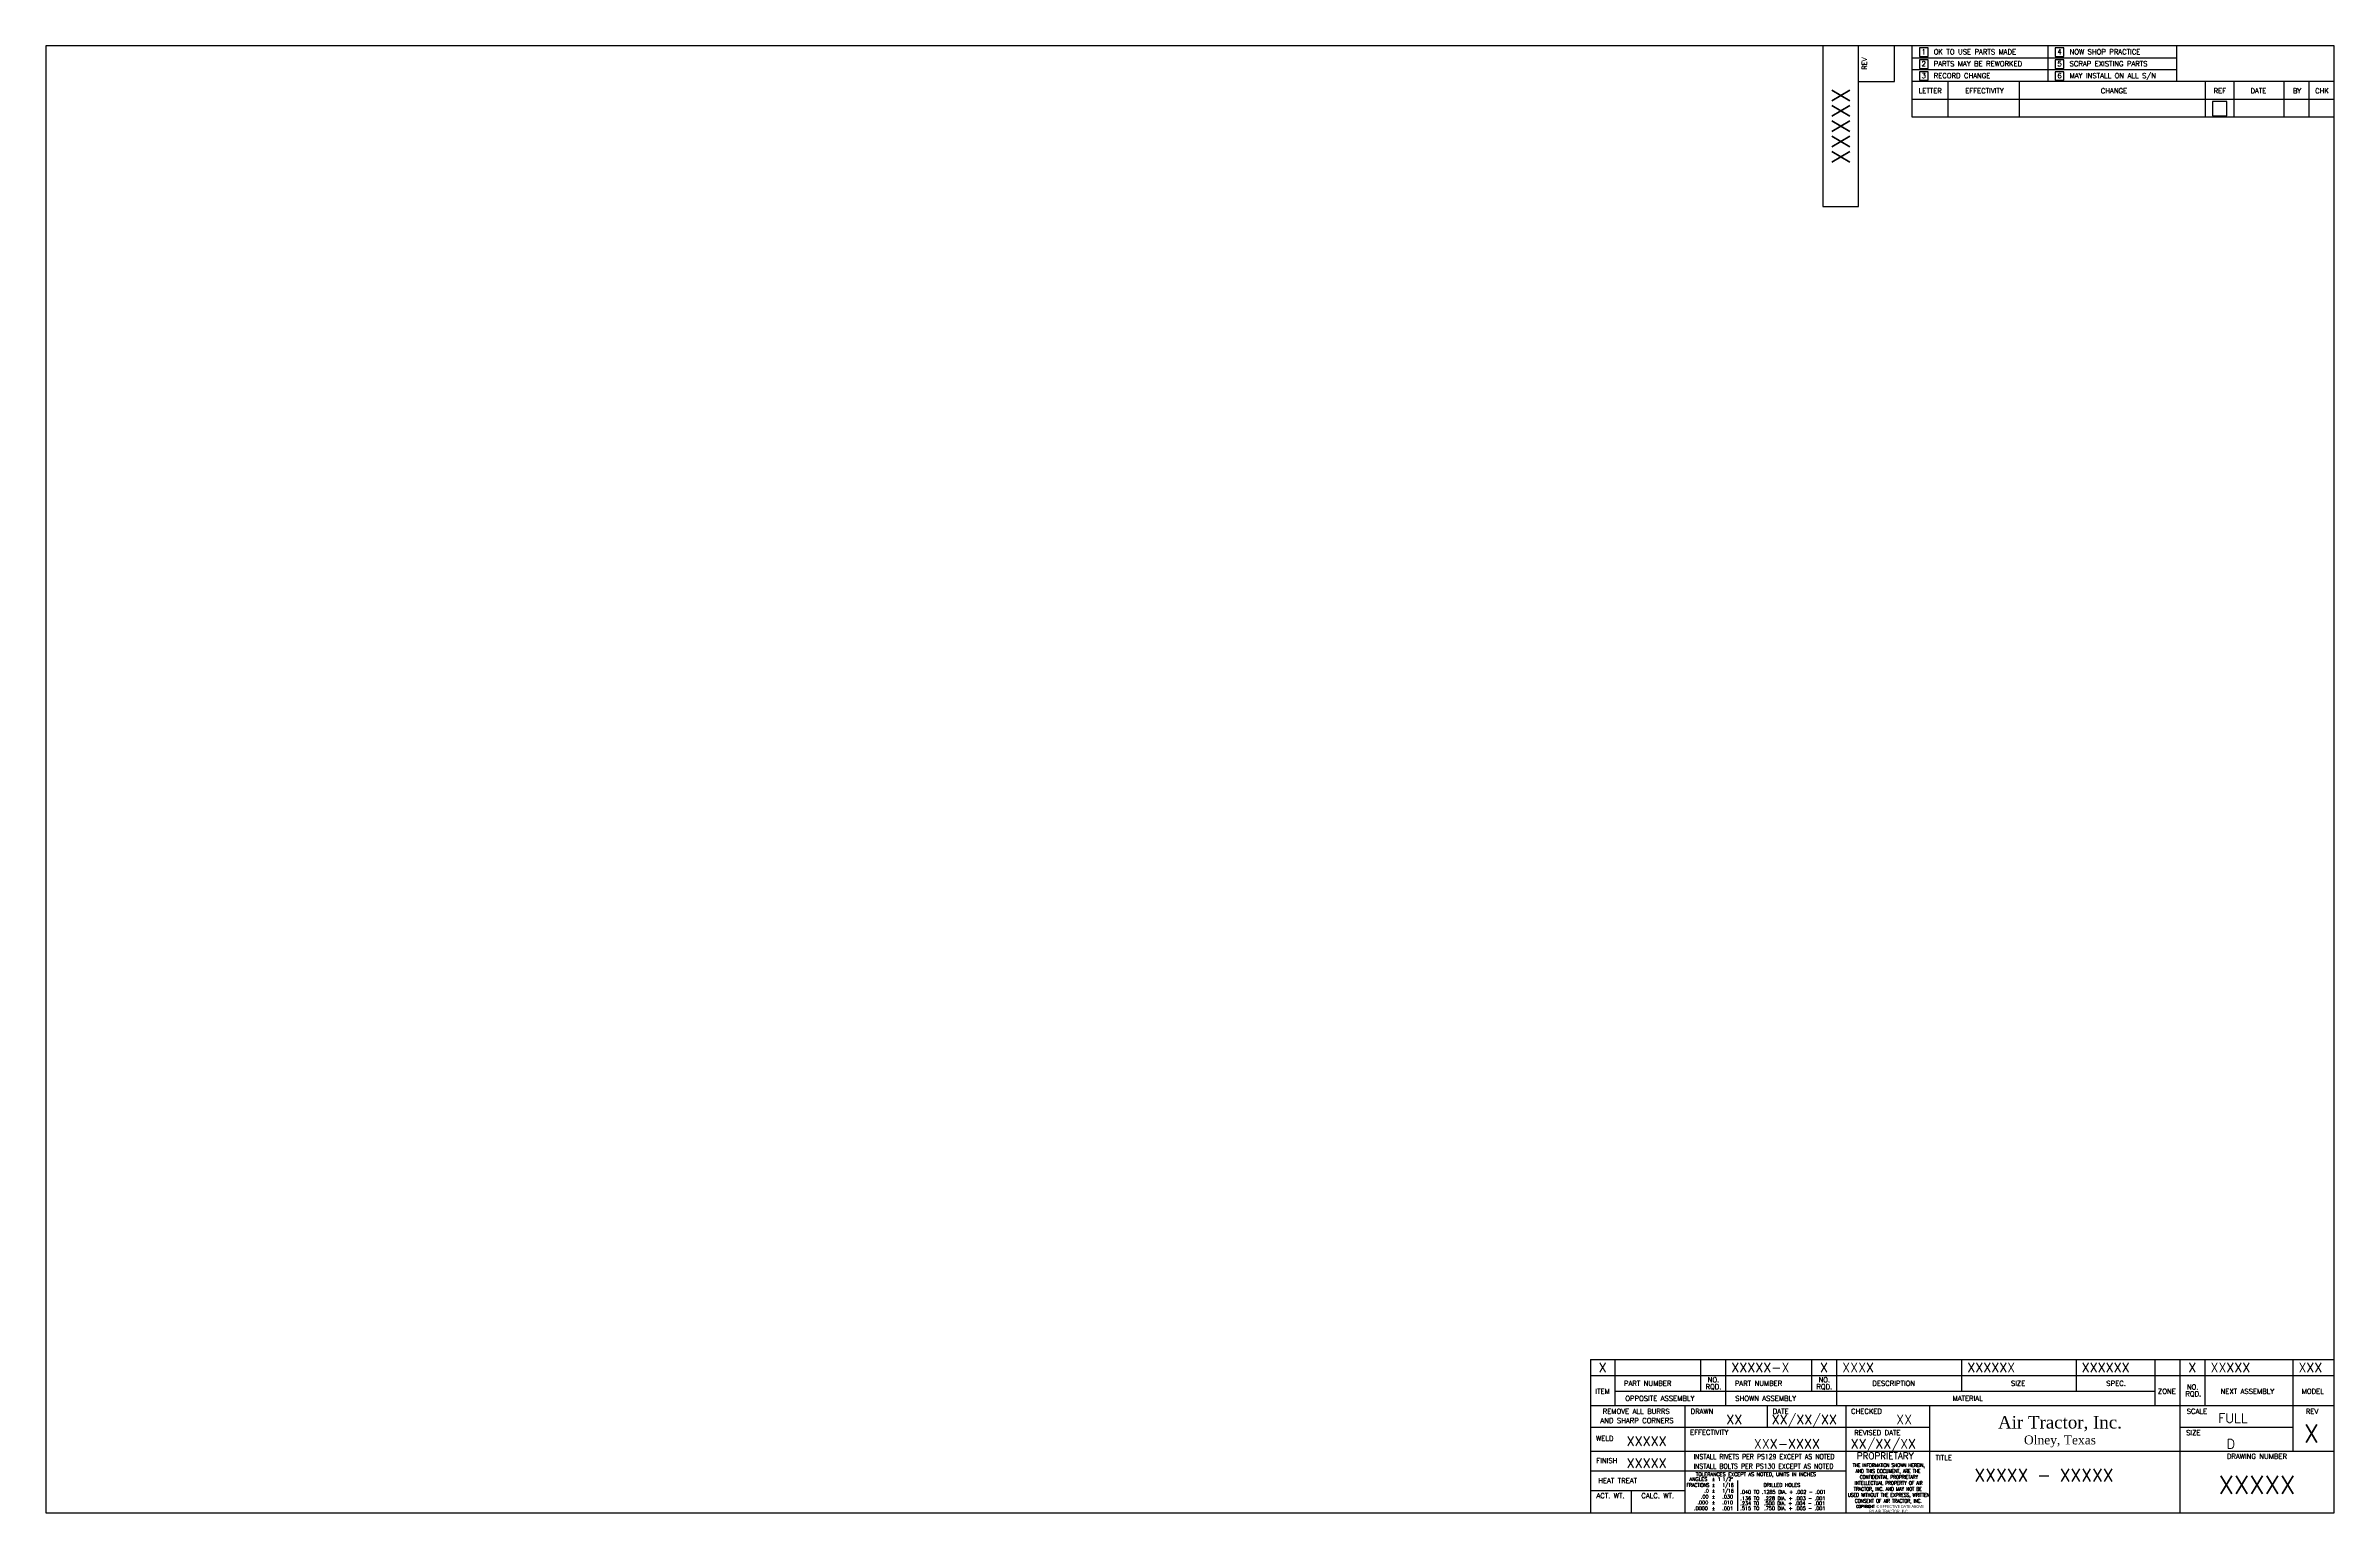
# Model space of a CAD drawing. Extents: x 0 to 267, y -90 to 34.
# Drawn here: x 0 to 32, y -0.01 to 20.52 of the extents above; entities that cross this region are included whole.
import ezdxf
from ezdxf.enums import TextEntityAlignment as Align

# ---------------------------------------------------------------- set-up
doc = ezdxf.new("R2010")
doc.units = 0
doc.header["$LTSCALE"] = 0.3
doc.header["$MEASUREMENT"] = 0
for name, color, linetype in [('NOTES', 2, 'CONTINUOUS'), ('TB', 1, 'CONTINUOUS'), ('TB Border', 9, 'CONTINUOUS')]:
    doc.layers.add(name, color=color, linetype=linetype)
doc.styles.add('050', font='romans', dxfattribs={"height": 0.05})
doc.styles.add('070', font='ROMANS', dxfattribs={"height": 0.07})
doc.styles.add('130', font='ROMANS', dxfattribs={"height": 0.125})
doc.styles.add('250', font='ROMANS', dxfattribs={"height": 0.25})
doc.styles.add('AT', font='georgia.ttf', dxfattribs={"height": 0.175})
doc.styles.add('ROMANS', font='ROMANS.shx')

# ---------------------------------------------------------------- blocks, each defined once
blk = doc.blocks.new('tbn')
at = {"layer": 'TB', "color": 6}
for p, q in [((-1.17, 0.86), (-1.17, 0)), ((-3.42, 0.585), (-1.17, 0.585)), ((-2.682, 0.452), (-2.682, 0.026))]:
    blk.add_line(p, q, dxfattribs=at)
at = {"layer": 'NOTES', "insert": (-1.142, 0.418), "char_height": 0.078125, "attachment_point": 4, "style": 'ROMANS'}
blk.add_mtext_dynamic_manual_height_columns('\\pi0.12597;{\\H1.152x;PROPRIETARY\\H0.86806x;\\W0.75;\\P\\pi0.06829;\\H0.64x;\\C41;THE INFORMATION SHOWN HEREIN, \\P\\pi0.11025;AND THIS DOCUMENT, ARE THE \\P\\pi0.16829;CONFIDENTIAL PROPRIETARY \\P\\pi0.09775;INTELLECTUAL PROPERTY OF AIR \\P\\pi0.08436;TRACTOR, INC. AND MAY NOT BE \\P\\pi0.00222;USED WITHOUT THE EXPRESS, WRITTEN \\P\\pi0.09954;CONSENT OF AIR TRACTOR, INC.\\P\\pi0.11963;\\H0.8x;COPYRIGHT \\fArial|b0|i0|c0|p34;\\W1;©\\fMS Shell Dlg|b0|i0|c0|p0;\\W0.75; EFFECTIVE DATE ABOVE\\P\\pi0.30311;BY AIR TRACTOR, INC.}', width=1.11337, gutter_width=0.781, heights=[0], dxfattribs=at)
at = {"layer": 'TB', "color": 6, "style": '070'}
blk.add_text('EFFECTIVITY', height=0.07, dxfattribs=at).set_placement((-3.078, 1.126), align=Align.MIDDLE)
at = {"layer": 'TB', "color": 6, "style": '070', "width": 0.85}
for s, p in [('INSTALL BOLTS PER PS130 EXCEPT AS NOTED', (-2.321, 0.652)), ('INSTALL RIVETS PER PS129 EXCEPT AS NOTED', (-2.312, 0.786))]:
    blk.add_text(s, height=0.07, dxfattribs=at).set_placement(p, align=Align.MIDDLE)
at = {"layer": 'TB', "color": 6, "style": '050'}
for s, width, p in [('FRACTIONS', 0.8, (-3.395, 0.363)), ('1 1/2%%D', 0.9, (-2.959, 0.445)), ('1/16', 0.9, (-2.896, 0.363)), ('1/16', 0.9, (-2.896, 0.282))]:
    blk.add_text(s, height=0.05, dxfattribs=dict(at, width=width)).set_placement(p)
for s, p in [('ANGLES', (-3.357, 0.445)), ('.0', (-3.149, 0.282)), ('%%P', (-3.043, 0.445)), ('%%P', (-3.043, 0.363)), ('%%P', (-3.043, 0.282)), ('.0000', (-3.292, 0.038)), ('.000', (-3.244, 0.119)), ('.00', (-3.196, 0.2)), ('%%P', (-3.043, 0.2)), ('%%P', (-3.043, 0.119)), ('%%P', (-3.043, 0.036)), ('.030', (-2.896, 0.2)), ('.010', (-2.896, 0.119)), ('.001', (-2.896, 0.036)), ('.040 TO .1285 DIA. + .002 - .001', (-2.644, 0.267)), ('.136 TO  .228 DIA. + .003 - .001', (-2.644, 0.178)), ('.234 T0  .500 DIA. + .004 - .001', (-2.644, 0.107)), ('.515 TO  .750 DIA. + .005 - .001', (-2.644, 0.037))]:
    blk.add_text(s, height=0.05, dxfattribs=at).set_placement(p)
for s, p in [('TOLERANCES EXCEPT AS NOTED, UNITS IN INCHES', (-2.426, 0.514)), ('DRILLED HOLES', (-2.064, 0.364))]:
    blk.add_text(s, height=0.05, dxfattribs=at).set_placement(p, align=Align.CENTER)
blk = doc.blocks.new('ATB')
at = {"layer": 'TB', "color": 2, "width": 3.35, "attachment_point": 2, "style": 'AT'}
for s, insert, char_height in [('Air Tractor, Inc.', (-1.675, 0.494), 0.175), ('Olney, Texas', (-1.675, 0.222), 0.125)]:
    blk.add_mtext(s, dxfattribs=dict(at, insert=insert, char_height=char_height))
blk = doc.blocks.new('tb info')
at = {"layer": 'NOTES', "style": 'ROMANS'}
for tag, p in [('DRAWNBY', (-2.84, -0.26)), ('DRAWNDATE', (-2.225, -0.26)), ('CHECKBY', (-0.926, -0.26)), ('REVDATE', (-1.104, -0.6))]:
    blk.add_attdef(tag, p, '', height=0.13, dxfattribs=at)
at = {"layer": 'NOTES', "color": 11}
for tag, p, height, style in [('REVLETTER', (5.087, -0.515), 0.25, '250'), ('TITLE_001', (0.372, -1.06), 0.176, 'ROMANS')]:
    blk.add_attdef(tag, p, '', height=height, dxfattribs=dict(at, style=style))

msp = doc.modelspace()

# ---------------------------------------------------------------- linework, layer by layer
at = {"layer": 'TB', "color": 9}
for p, q in [((24.8495, 20.52), (24.8495, 18.27)), ((25.3495, 18.27), (25.3495, 20.52)), ((25.8495, 20.02), (25.8495, 20.52)), ((26.0995, 19.52), (26.0995, 20.52)), ((29.7995, 20.02), (29.7995, 20.52)), ((25.3495, 20.02), (25.8495, 20.02)), ((31.9995, 20.02), (26.0995, 20.02)), ((24.8495, 18.27), (25.3495, 18.27)), ((21.5995, 2.145), (21.5995, 0)), ((29.8395, 2.145), (29.8395, 0)), ((21.5995, 1.5), (31.9995, 1.5)), ((22.9195, 1.5), (22.9195, 0)), ((26.3395, 1.5), (26.3395, 0)), ((21.5995, 0.86), (31.9995, 0.86))]:
    msp.add_line(p, q, dxfattribs=at)
at = {"layer": 'TB', "color": 6}
for p, q in [((27.9995, 20.02), (27.9995, 20.52)), ((26.0995, 20.35333), (29.7995, 20.35333)), ((26.0995, 20.18667), (29.7995, 20.18667)), ((26.5995, 19.52), (26.5995, 20.02)), ((27.5995, 19.52), (27.5995, 20.02)), ((30.1995, 19.52), (30.1995, 20.02)), ((30.5995, 19.52), (30.5995, 20.02)), ((31.2995, 19.52), (31.2995, 20.02)), ((31.6495, 19.52), (31.6495, 20.02)), ((31.9995, 19.77), (26.0995, 19.77)), ((31.9995, 19.52), (26.0995, 19.52)), ((21.5995, 2.145), (31.9995, 2.145)), ((21.5995, 1.92), (31.9995, 1.92)), ((21.9395, 2.145), (21.9395, 1.5)), ((23.1395, 2.145), (23.1395, 1.7)), ((23.4895, 2.145), (23.4895, 1.5)), ((24.6895, 2.145), (24.6895, 1.7)), ((25.0395, 2.145), (25.0395, 1.5)), ((26.7895, 2.145), (26.7895, 1.7)), ((28.3895, 2.145), (28.3895, 1.7)), ((29.4895, 2.145), (29.4895, 1.5)), ((30.1895, 2.145), (30.1895, 1.5)), ((31.4195, 2.145), (31.4195, 0.86)), ((21.9395, 1.7), (29.4895, 1.7)), ((24.0695, 1.5), (24.0695, 1.2)), ((25.1695, 1.5), (25.1695, 1.2)), ((21.5995, 1.2), (26.3395, 1.2)), ((25.1695, 1.2), (25.1695, 0.86)), ((29.8395, 1.2), (31.4195, 1.2)), ((21.5995, 0.585), (22.9195, 0.585)), ((21.5995, 0.31), (22.9195, 0.31)), ((22.1695, 0.31), (22.1695, 0))]:
    msp.add_line(p, q, dxfattribs=at)
for points in [[(26.3195, 20.49), (26.1995, 20.49), (26.1995, 20.37), (26.3195, 20.37)], [(28.2195, 20.49), (28.0995, 20.49), (28.0995, 20.37), (28.2195, 20.37)], [(26.3195, 20.32333), (26.1995, 20.32333), (26.1995, 20.20333), (26.3195, 20.20333)], [(28.2195, 20.32333), (28.0995, 20.32333), (28.0995, 20.20333), (28.2195, 20.20333)], [(26.3195, 20.15667), (26.1995, 20.15667), (26.1995, 20.03667), (26.3195, 20.03667)], [(28.2195, 20.15667), (28.0995, 20.15667), (28.0995, 20.03667), (28.2195, 20.03667)], [(30.4995, 19.74), (30.2995, 19.74), (30.2995, 19.54), (30.4995, 19.54)]]:
    msp.add_lwpolyline(points, close=True, dxfattribs=at)
at = {"layer": 'TB Border', "color": 9}
msp.add_lwpolyline([(31.9995, 0), (31.9995, 20.52), (0, 20.52), (0, 0)], close=True, dxfattribs=at)

# ---------------------------------------------------------------- block references
at = {"layer": 'NOTES'}
ref = msp.add_blockref('tb info', (26.3395, 1.5), dxfattribs=at)
ref.add_attrib('DRAWNBY', 'XX', (23.4995, 1.24), dxfattribs={"height": 0.13, "style": 'ROMANS'})
ref.add_attrib('DRAWNDATE', 'XX/XX/XX', (24.13283, 1.24), dxfattribs={"height": 0.13, "style": 'ROMANS'})
ref.add_attrib('CHECKBY', 'XX', (25.8745, 1.24), dxfattribs={"height": 0.13, "style": 'ROMANS'})
ref.add_attrib('REVDATE', 'XX/XX/XX', (25.23893, 0.9), dxfattribs={"height": 0.13, "style": 'ROMANS'})
ref.add_attrib('TITLE_001', 'XXXXX - XXXXX', (26.96645, 0.43973), dxfattribs={"color": 11, "height": 0.176, "style": 'ROMANS'})
ref.add_attrib('REVLETTER', 'X', (31.57607, 0.98487), dxfattribs={"color": 11, "height": 0.25, "style": '250'})
msp.add_blockref('tbn', (26.3395, 0), dxfattribs=at)
at = {"layer": 'TB'}
msp.add_blockref('ATB', (29.8395, 0.86), dxfattribs=at)

# ---------------------------------------------------------------- texts
at = {"layer": 'NOTES', "color": 11, "style": '250'}
msp.add_text('XXXXX', height=0.25, rotation=90, dxfattribs=at).set_placement((25.0995, 19.395), align=Align.MIDDLE)
at = {"layer": 'NOTES', "style": '130'}
for p in [(21.7695, 1.9675), (24.8645, 1.9675), (30.0145, 1.9675)]:
    msp.add_text('X', height=0.13, dxfattribs=at).set_placement(p, align=Align.CENTER)
for s, p in [('XXXXX-X', (23.5695, 1.9675)), ('XXXX', (25.1195, 1.9675)), ('XXXXXX', (26.8695, 1.9675)), ('XXXXXX', (28.4695, 1.9675)), ('XXXXX', (30.2695, 1.9675)), ('XXX', (31.4995, 1.9675)), ('FULL', (30.37601, 1.26)), ('XXXXX', (22.10601, 0.9376)), ('XXX-XXXX', (23.88406, 0.9)), ('D', (30.49601, 0.89841)), ('XXXXX', (22.10601, 0.62841))]:
    msp.add_text(s, height=0.13, dxfattribs=at).set_placement(p)
at = {"layer": 'NOTES', "color": 11, "style": '250'}
msp.add_text('XXXXX', height=0.25, dxfattribs=at).set_placement((30.9195, 0.39), align=Align.MIDDLE)
at = {"layer": 'TB', "color": 6, "style": '070'}
msp.add_text('REV', height=0.07, rotation=90, dxfattribs=at).set_placement((25.4295, 20.27), align=Align.MIDDLE)
for s, p in [('2', (26.2295, 20.23333)), ('1', (26.2295, 20.4)), ('OK TO USE PARTS MADE', (26.3995, 20.4)), ('PARTS MAY BE REWORKED', (26.3995, 20.23333)), ('4', (28.1295, 20.4)), ('5', (28.1295, 20.23333)), ('SCRAP EXISTING PARTS', (28.2995, 20.23333)), ('NOW SHOP PRACTICE', (28.2995, 20.4)), ('3', (26.2295, 20.06667)), ('RECORD CHANGE', (26.3995, 20.06667)), ('6', (28.1295, 20.06667)), ('MAY INSTALL ON ALL S/N', (28.2995, 20.06667))]:
    msp.add_text(s, height=0.07, dxfattribs=at).set_placement(p)
for s, p in [('LETTER', (26.3495, 19.89)), ('EFFECTIVITY', (27.1095, 19.89)), ('CHANGE', (28.9195, 19.89)), ('REF', (30.3995, 19.89)), ('DATE', (30.9395, 19.89)), ('BY', (31.4795, 19.89)), ('CHK', (31.8295, 19.89)), ('ITEM', (21.7695, 1.7)), ('PART NUMBER', (22.3995, 1.81)), ('OPPOSITE ASSEMBLY', (22.5695, 1.6)), ('RQD.', (23.3195, 1.76)), ('NO.', (23.3195, 1.86)), ('PART NUMBER', (23.9495, 1.81)), ('SHOWN ASSEMBLY', (24.0495, 1.6)), ('RQD.', (24.8695, 1.76)), ('NO.', (24.8695, 1.86)), ('DESCRIPTION', (25.8395, 1.81)), ('MATERIAL', (26.8745, 1.6)), ('SIZE', (27.5795, 1.81)), ('SPEC.', (28.9495, 1.81)), ('ZONE', (29.6595, 1.7)), ('RQD.', (30.0295, 1.66)), ('NO.', (30.0195, 1.76)), ('NEXT ASSEMBLY ', (30.8095, 1.7)), ('MODEL', (31.6995, 1.7)), ('AND SHARP CORNERS', (22.2495, 1.29)), ('REMOVE ALL BURRS', (22.2395, 1.42)), ('DRAWN', (23.1595, 1.42)), ('DATE', (24.2595, 1.42)), ('CHECKED', (25.4595, 1.42)), ('SCALE', (30.0795, 1.42)), ('REV', (31.6895, 1.42)), ('WELD', (21.7995, 1.04)), ('REVISED DATE', (25.6106, 1.12)), ('SIZE', (30.0295, 1.12)), ('FINISH', (21.8295, 0.73)), ('TITLE', (26.5395, 0.77)), ('DRAWING NUMBER', (30.9195, 0.79)), ('HEAT TREAT', (21.9795, 0.45)), ('ACT. WT.', (21.8795, 0.24)), ('CALC. WT.', (22.5395, 0.24))]:
    msp.add_text(s, height=0.07, dxfattribs=at).set_placement(p, align=Align.MIDDLE)

doc.saveas('drawing.dxf')
